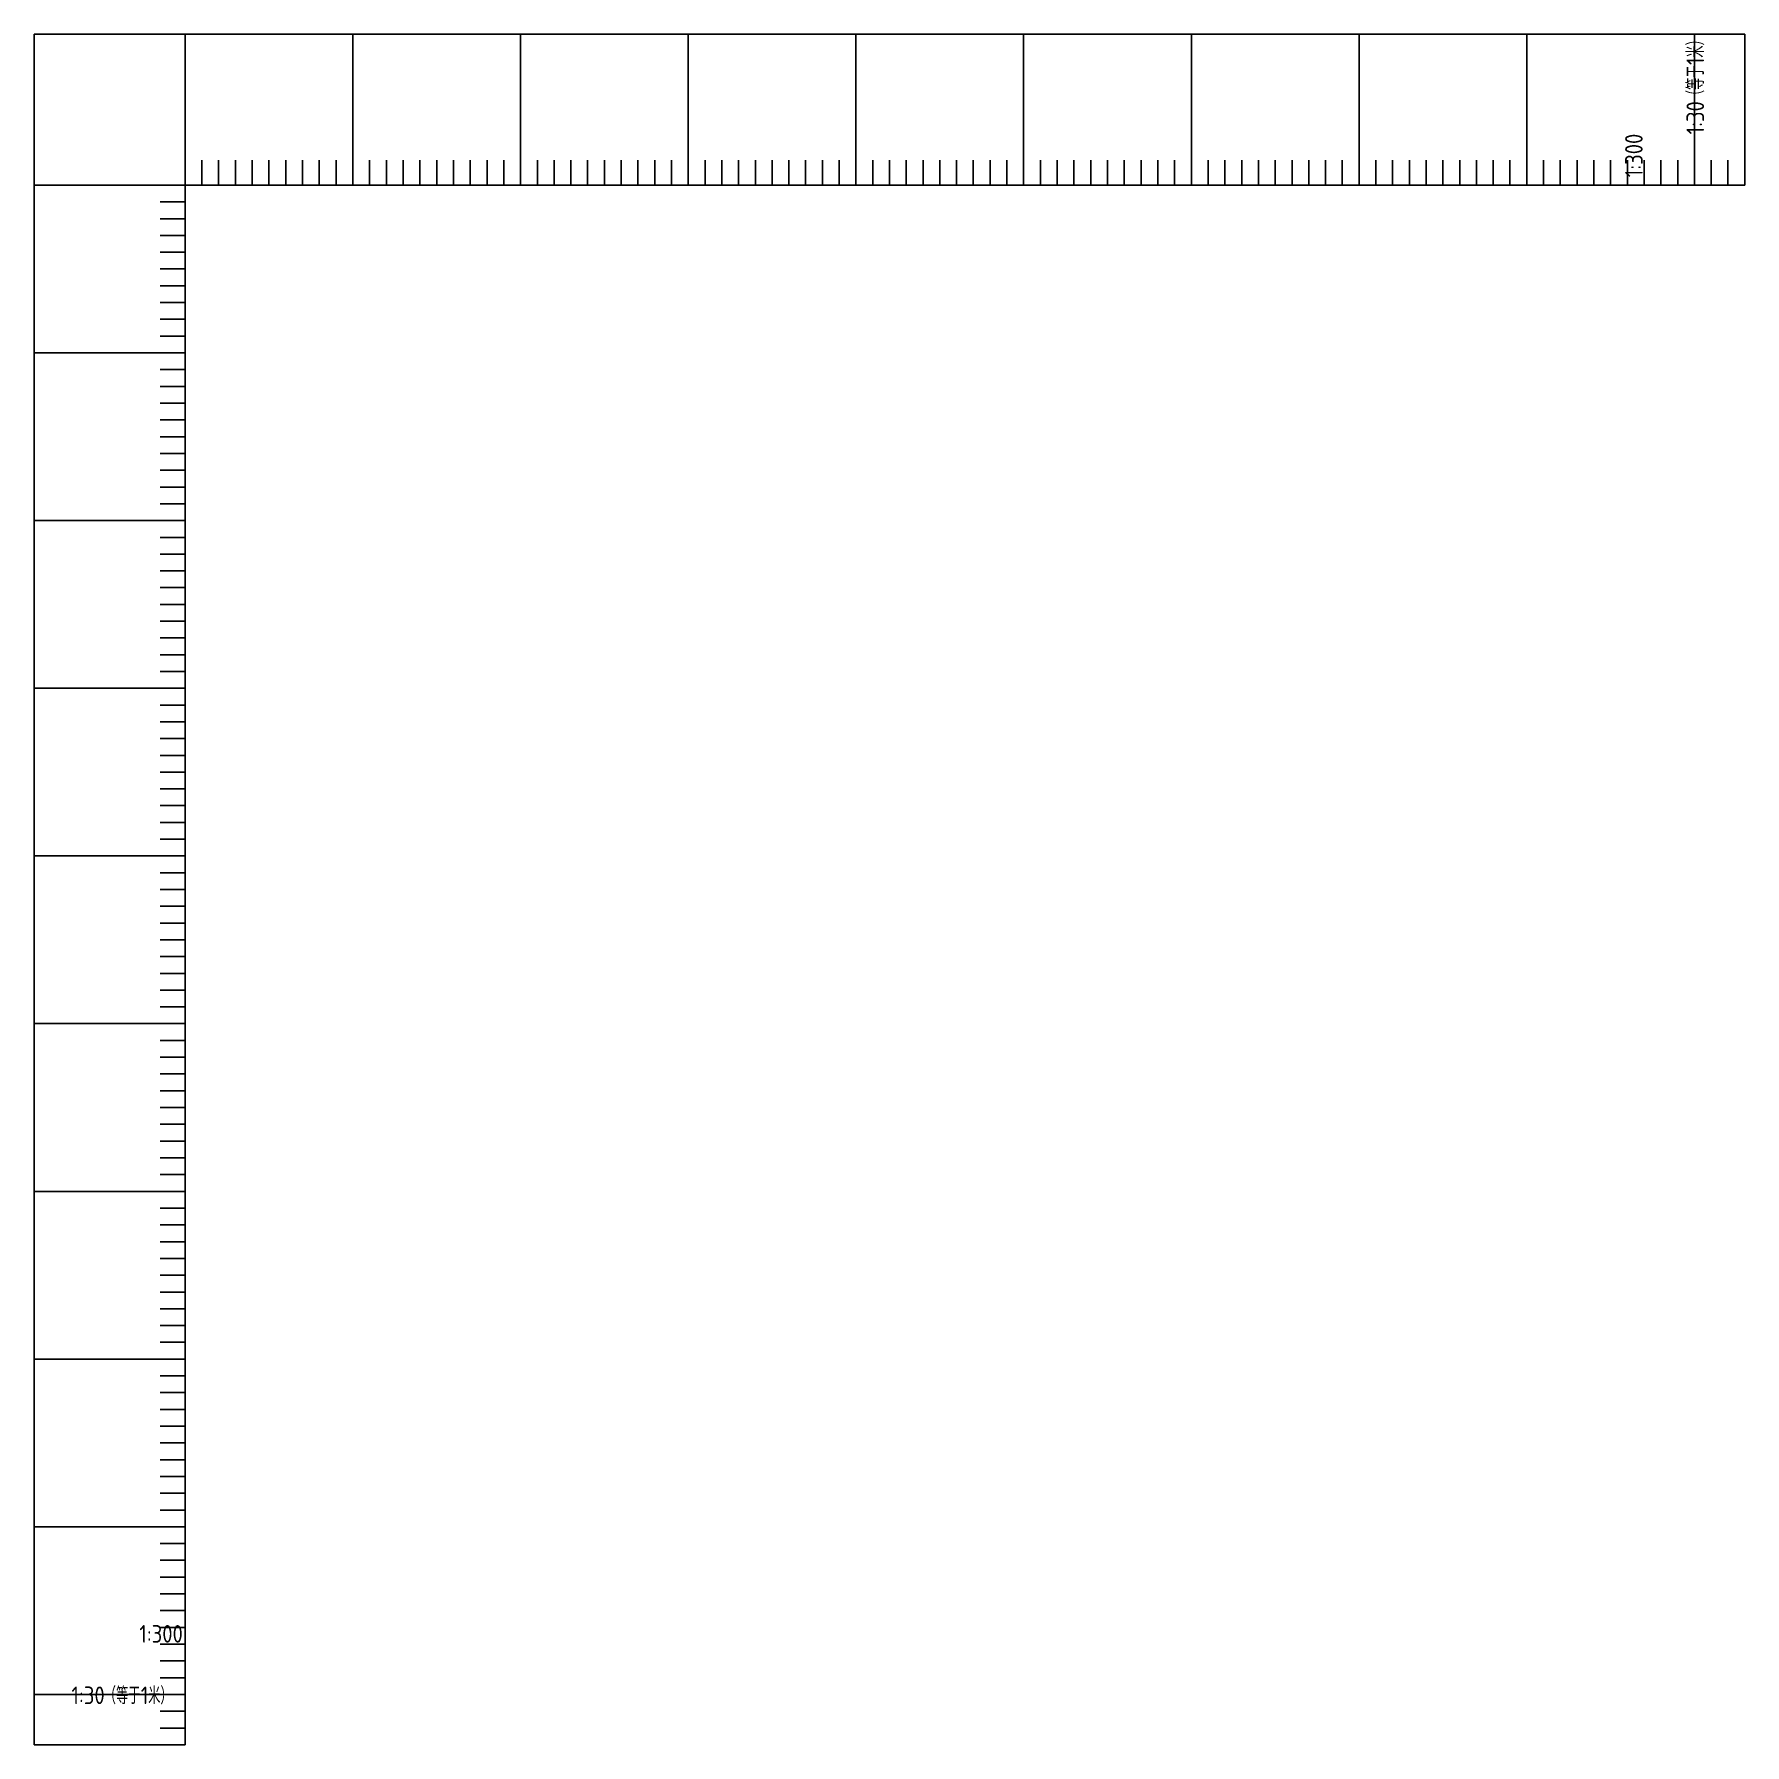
# Model space of a CAD drawing. Header units: millimetres. Extents: x 38046 to 69892, y 8139 to 15731.
# Drawn here: x 44147.1 to 44487.1, y 13550.1 to 13890.1 of the extents above; entities that cross this region are included whole.
import ezdxf

# ---------------------------------------------------------------- set-up
doc = ezdxf.new("R2010")
doc.units = ezdxf.units.MM
doc.header["$LTSCALE"] = 1000
doc.header["$MEASUREMENT"] = 0
doc.layers.get('0').update_dxf_attribs({"color": 3})
for name, color, linetype in [('PUB_TEXT', 3, 'Continuous'), ('图层1', 1, 'Continuous'), ('图层3', 253, 'Continuous')]:
    doc.layers.add(name, color=color, linetype=linetype)
doc.styles.get("Standard").update_dxf_attribs({"font": 'gbenor.shx', "bigfont": 'gbcbig.shx'})

msp = doc.modelspace()

# ---------------------------------------------------------------- texts
at = {"layer": 'PUB_TEXT'}
for s, height, p in [('米）', 3.376, (44479.04, 13885.43)), ('（等于', 3.376, (44479.04, 13876.6)), ('1', 3.5, (44479.04, 13883.97)), ('1:30', 3.5, (44479.04, 13870.18)), ('1:300', 3.5, (44466.84, 13861.67))]:
    msp.add_text(s, height=height, rotation=90, dxfattribs=at).set_placement(p)
for s, height, p in [('1:300', 3.5, (44168.02, 13570.39)), ('1:30', 3.5, (44154.53, 13558.18)), ('（等于', 3.376, (44160.95, 13558.18)), ('1', 3.5, (44168.32, 13558.18)), ('米）', 3.376, (44169.78, 13558.18))]:
    msp.add_text(s, height=height, dxfattribs=at).set_placement(p)

# ---------------------------------------------------------------- linework, layer by layer
for p, q in [((44210.46, 13860.09), (44210.46, 13890.09)), ((44243.79, 13860.09), (44243.79, 13890.09)), ((44243.79, 13860.09), (44243.79, 13890.09)), ((44277.13, 13860.09), (44277.13, 13890.09)), ((44310.46, 13860.09), (44310.46, 13890.09)), ((44343.79, 13860.09), (44343.79, 13890.09)), ((44343.79, 13860.09), (44343.79, 13890.09)), ((44377.13, 13860.09), (44377.13, 13890.09)), ((44410.46, 13860.09), (44410.46, 13890.09)), ((44443.79, 13860.09), (44443.79, 13890.09)), ((44443.79, 13860.09), (44443.79, 13890.09)), ((44477.13, 13860.09), (44477.13, 13890.09)), ((44177.13, 13826.76), (44147.13, 13826.76)), ((44177.13, 13793.43), (44147.13, 13793.43)), ((44177.13, 13793.43), (44147.13, 13793.43)), ((44177.13, 13760.09), (44147.13, 13760.09)), ((44177.13, 13726.76), (44147.13, 13726.76)), ((44177.13, 13693.43), (44147.13, 13693.43)), ((44177.13, 13693.43), (44147.13, 13693.43)), ((44177.13, 13660.09), (44147.13, 13660.09)), ((44177.13, 13626.76), (44147.13, 13626.76)), ((44177.13, 13593.43), (44147.13, 13593.43)), ((44177.13, 13593.43), (44147.13, 13593.43)), ((44177.13, 13560.09), (44147.13, 13560.09))]:
    msp.add_line(p, q)
for points in [[(44177.13, 13860.09), (44177.13, 13890.09)], [(44277.13, 13860.09), (44277.13, 13890.09)], [(44377.13, 13860.09), (44377.13, 13890.09)], [(44177.13, 13860.09), (44147.13, 13860.09)], [(44177.13, 13760.09), (44147.13, 13760.09)], [(44177.13, 13660.09), (44147.13, 13660.09)]]:
    msp.add_lwpolyline(points)
at = {"layer": '图层1'}
msp.add_lwpolyline([(44177.13, 13860.09), (44177.13, 13550.09), (44147.13, 13550.09), (44147.13, 13890.09), (44487.13, 13890.09), (44487.13, 13860.09), (44177.13, 13860.09)], dxfattribs=at)
at = {"layer": '图层3'}
for p, q in [((44180.46, 13860.09), (44180.46, 13865.09)), ((44183.79, 13860.09), (44183.79, 13865.09)), ((44187.13, 13860.09), (44187.13, 13865.09)), ((44190.46, 13860.09), (44190.46, 13865.09)), ((44193.79, 13860.09), (44193.79, 13865.09)), ((44197.13, 13860.09), (44197.13, 13865.09)), ((44200.46, 13860.09), (44200.46, 13865.09)), ((44203.79, 13860.09), (44203.79, 13865.09)), ((44207.13, 13860.09), (44207.13, 13865.09)), ((44213.79, 13860.09), (44213.79, 13865.09)), ((44217.13, 13860.09), (44217.13, 13865.09)), ((44220.46, 13860.09), (44220.46, 13865.09)), ((44223.79, 13860.09), (44223.79, 13865.09)), ((44227.13, 13860.09), (44227.13, 13865.09)), ((44230.46, 13860.09), (44230.46, 13865.09)), ((44233.79, 13860.09), (44233.79, 13865.09)), ((44237.13, 13860.09), (44237.13, 13865.09)), ((44240.46, 13860.09), (44240.46, 13865.09)), ((44247.13, 13860.09), (44247.13, 13865.09)), ((44250.46, 13860.09), (44250.46, 13865.09)), ((44253.79, 13860.09), (44253.79, 13865.09)), ((44257.13, 13860.09), (44257.13, 13865.09)), ((44260.46, 13860.09), (44260.46, 13865.09)), ((44263.79, 13860.09), (44263.79, 13865.09)), ((44267.13, 13860.09), (44267.13, 13865.09)), ((44270.46, 13860.09), (44270.46, 13865.09)), ((44273.79, 13860.09), (44273.79, 13865.09)), ((44280.46, 13860.09), (44280.46, 13865.09)), ((44283.79, 13860.09), (44283.79, 13865.09)), ((44287.13, 13860.09), (44287.13, 13865.09)), ((44290.46, 13860.09), (44290.46, 13865.09)), ((44293.79, 13860.09), (44293.79, 13865.09)), ((44297.13, 13860.09), (44297.13, 13865.09)), ((44300.46, 13860.09), (44300.46, 13865.09)), ((44303.79, 13860.09), (44303.79, 13865.09)), ((44307.13, 13860.09), (44307.13, 13865.09)), ((44313.79, 13860.09), (44313.79, 13865.09)), ((44317.13, 13860.09), (44317.13, 13865.09)), ((44320.46, 13860.09), (44320.46, 13865.09)), ((44323.79, 13860.09), (44323.79, 13865.09)), ((44327.13, 13860.09), (44327.13, 13865.09)), ((44330.46, 13860.09), (44330.46, 13865.09)), ((44333.79, 13860.09), (44333.79, 13865.09)), ((44337.13, 13860.09), (44337.13, 13865.09)), ((44340.46, 13860.09), (44340.46, 13865.09)), ((44347.13, 13860.09), (44347.13, 13865.09)), ((44350.46, 13860.09), (44350.46, 13865.09)), ((44353.79, 13860.09), (44353.79, 13865.09)), ((44357.13, 13860.09), (44357.13, 13865.09)), ((44360.46, 13860.09), (44360.46, 13865.09)), ((44363.79, 13860.09), (44363.79, 13865.09)), ((44367.13, 13860.09), (44367.13, 13865.09)), ((44370.46, 13860.09), (44370.46, 13865.09)), ((44373.79, 13860.09), (44373.79, 13865.09)), ((44380.46, 13860.09), (44380.46, 13865.09)), ((44383.79, 13860.09), (44383.79, 13865.09)), ((44387.13, 13860.09), (44387.13, 13865.09)), ((44390.46, 13860.09), (44390.46, 13865.09)), ((44393.79, 13860.09), (44393.79, 13865.09)), ((44397.13, 13860.09), (44397.13, 13865.09)), ((44400.46, 13860.09), (44400.46, 13865.09)), ((44403.79, 13860.09), (44403.79, 13865.09)), ((44407.13, 13860.09), (44407.13, 13865.09)), ((44413.79, 13860.09), (44413.79, 13865.09)), ((44417.13, 13860.09), (44417.13, 13865.09)), ((44420.46, 13860.09), (44420.46, 13865.09)), ((44423.79, 13860.09), (44423.79, 13865.09)), ((44427.13, 13860.09), (44427.13, 13865.09)), ((44430.46, 13860.09), (44430.46, 13865.09)), ((44433.79, 13860.09), (44433.79, 13865.09)), ((44437.13, 13860.09), (44437.13, 13865.09)), ((44440.46, 13860.09), (44440.46, 13865.09)), ((44447.13, 13860.09), (44447.13, 13865.09)), ((44450.46, 13860.09), (44450.46, 13865.09)), ((44453.79, 13860.09), (44453.79, 13865.09)), ((44457.13, 13860.09), (44457.13, 13865.09)), ((44460.46, 13860.09), (44460.46, 13865.09)), ((44463.79, 13860.09), (44463.79, 13865.09)), ((44467.13, 13860.09), (44467.13, 13865.09)), ((44470.46, 13860.09), (44470.46, 13865.09)), ((44473.79, 13860.09), (44473.79, 13865.09)), ((44480.46, 13860.09), (44480.46, 13865.09)), ((44483.79, 13860.09), (44483.79, 13865.09)), ((44177.13, 13856.76), (44172.13, 13856.76)), ((44177.13, 13853.43), (44172.13, 13853.43)), ((44177.13, 13850.09), (44172.13, 13850.09)), ((44177.13, 13846.76), (44172.13, 13846.76)), ((44177.13, 13843.43), (44172.13, 13843.43)), ((44177.13, 13840.09), (44172.13, 13840.09)), ((44177.13, 13836.76), (44172.13, 13836.76)), ((44177.13, 13833.43), (44172.13, 13833.43)), ((44177.13, 13830.09), (44172.13, 13830.09)), ((44177.13, 13823.43), (44172.13, 13823.43)), ((44177.13, 13820.09), (44172.13, 13820.09)), ((44177.13, 13816.76), (44172.13, 13816.76)), ((44177.13, 13813.43), (44172.13, 13813.43)), ((44177.13, 13810.09), (44172.13, 13810.09)), ((44177.13, 13806.76), (44172.13, 13806.76)), ((44177.13, 13803.43), (44172.13, 13803.43)), ((44177.13, 13800.09), (44172.13, 13800.09)), ((44177.13, 13796.76), (44172.13, 13796.76)), ((44177.13, 13790.09), (44172.13, 13790.09)), ((44177.13, 13786.76), (44172.13, 13786.76)), ((44177.13, 13783.43), (44172.13, 13783.43)), ((44177.13, 13780.09), (44172.13, 13780.09)), ((44177.13, 13776.76), (44172.13, 13776.76)), ((44177.13, 13773.43), (44172.13, 13773.43)), ((44177.13, 13770.09), (44172.13, 13770.09)), ((44177.13, 13766.76), (44172.13, 13766.76)), ((44177.13, 13763.43), (44172.13, 13763.43)), ((44177.13, 13756.76), (44172.13, 13756.76)), ((44177.13, 13753.43), (44172.13, 13753.43)), ((44177.13, 13750.09), (44172.13, 13750.09)), ((44177.13, 13746.76), (44172.13, 13746.76)), ((44177.13, 13743.43), (44172.13, 13743.43)), ((44177.13, 13740.09), (44172.13, 13740.09)), ((44177.13, 13736.76), (44172.13, 13736.76)), ((44177.13, 13733.43), (44172.13, 13733.43)), ((44177.13, 13730.09), (44172.13, 13730.09)), ((44177.13, 13723.43), (44172.13, 13723.43)), ((44177.13, 13720.09), (44172.13, 13720.09)), ((44177.13, 13716.76), (44172.13, 13716.76)), ((44177.13, 13713.43), (44172.13, 13713.43)), ((44177.13, 13710.09), (44172.13, 13710.09)), ((44177.13, 13706.76), (44172.13, 13706.76)), ((44177.13, 13703.43), (44172.13, 13703.43)), ((44177.13, 13700.09), (44172.13, 13700.09)), ((44177.13, 13696.76), (44172.13, 13696.76)), ((44177.13, 13690.09), (44172.13, 13690.09)), ((44177.13, 13686.76), (44172.13, 13686.76)), ((44177.13, 13683.43), (44172.13, 13683.43)), ((44177.13, 13680.09), (44172.13, 13680.09)), ((44177.13, 13676.76), (44172.13, 13676.76)), ((44177.13, 13673.43), (44172.13, 13673.43)), ((44177.13, 13670.09), (44172.13, 13670.09)), ((44177.13, 13666.76), (44172.13, 13666.76)), ((44177.13, 13663.43), (44172.13, 13663.43)), ((44177.13, 13656.76), (44172.13, 13656.76)), ((44177.13, 13653.43), (44172.13, 13653.43)), ((44177.13, 13650.09), (44172.13, 13650.09)), ((44177.13, 13646.76), (44172.13, 13646.76)), ((44177.13, 13643.43), (44172.13, 13643.43)), ((44177.13, 13640.09), (44172.13, 13640.09)), ((44177.13, 13636.76), (44172.13, 13636.76)), ((44177.13, 13633.43), (44172.13, 13633.43)), ((44177.13, 13630.09), (44172.13, 13630.09)), ((44177.13, 13623.43), (44172.13, 13623.43)), ((44177.13, 13620.09), (44172.13, 13620.09)), ((44177.13, 13616.76), (44172.13, 13616.76)), ((44177.13, 13613.43), (44172.13, 13613.43)), ((44177.13, 13610.09), (44172.13, 13610.09)), ((44177.13, 13606.76), (44172.13, 13606.76)), ((44177.13, 13603.43), (44172.13, 13603.43)), ((44177.13, 13600.09), (44172.13, 13600.09)), ((44177.13, 13596.76), (44172.13, 13596.76)), ((44177.13, 13590.09), (44172.13, 13590.09)), ((44177.13, 13586.76), (44172.13, 13586.76)), ((44177.13, 13583.43), (44172.13, 13583.43)), ((44177.13, 13580.09), (44172.13, 13580.09)), ((44177.13, 13576.76), (44172.13, 13576.76)), ((44177.13, 13573.43), (44172.13, 13573.43)), ((44177.13, 13570.09), (44172.13, 13570.09)), ((44177.13, 13566.76), (44172.13, 13566.76)), ((44177.13, 13563.43), (44172.13, 13563.43)), ((44177.13, 13556.76), (44172.13, 13556.76)), ((44177.13, 13553.43), (44172.13, 13553.43))]:
    msp.add_line(p, q, dxfattribs=at)

msp.set_redraw_order([(e.dxf.handle, doc.entitydb.next_handle()) for e in msp.query("TEXT MTEXT ATTDEF DIMENSION ARC_DIMENSION")])  # texts and dimensions are drawn at this point

doc.saveas('drawing.dxf')
